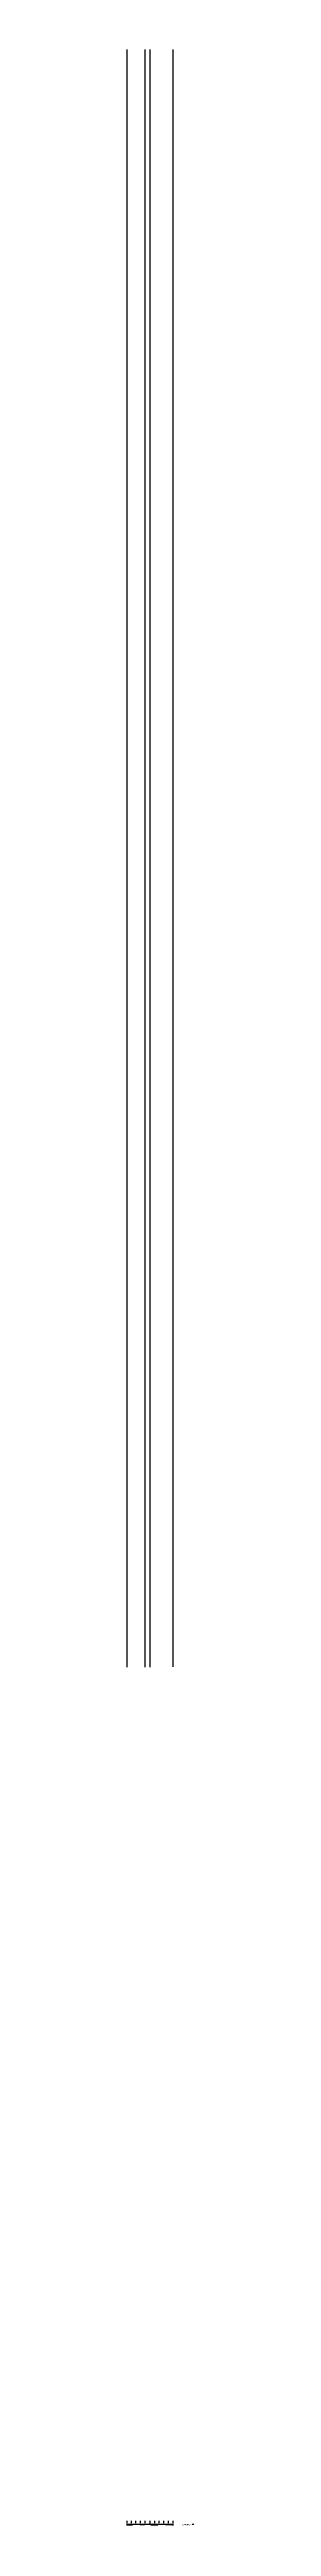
# Model space of a CAD drawing. Header units: millimetres. Extents: x 3513 to 4617, y 1446 to 11297.
# Drawn here: x 4335 to 4595, y 1595 to 11227 of the extents above; entities that cross this region are included whole.
import ezdxf

# ---------------------------------------------------------------- set-up
doc = ezdxf.new("R2010")
doc.units = ezdxf.units.MM
doc.styles.get("Standard").update_dxf_attribs({"font": 'simfang.ttf'})
doc.dimstyles.new('ISO-25', dxfattribs={"dimtxt": 2.5, "dimasz": 2.5, "dimexe": 1.25, "dimexo": 0.625, "dimtad": 1, "dimtxsty": 'Standard', "dimcen": 2.5, "dimadec": 0, "dimazin": 0, "dimtfac": 1, "dimtmove": 0, "dimatfit": 3, "dimfxl": 1, "dimarcsym": 0})
doc.dimstyles.get("Standard").update_dxf_attribs({"dimtxt": 0.18, "dimasz": 0.18, "dimexe": 0.18, "dimexo": 0.0625, "dimgap": 0.09, "dimtad": 0, "dimtih": 1, "dimtoh": 1, "dimdec": 4, "dimzin": 0, "dimdsep": 46, "dimtxsty": 'Standard', "dimcen": 0.09, "dimadec": 0, "dimazin": 0, "dimtfac": 1, "dimtdec": 4, "dimtofl": 0, "dimtmove": 0, "dimatfit": 3, "dimfxl": 1, "dimtolj": 1, "dimtzin": 0, "dimarcsym": 0})

# ---------------------------------------------------------------- blocks, each defined once
blk = doc.blocks.new('*D21')
at = {"color": 0, "lineweight": -2, "transparency": 16777216}
for p, q in [((4335.4, 1597.9), (4335.4, 1605)), ((4337.9, 1603.7), (4511.9, 1603.7)), ((4514.4, 1597.9), (4514.4, 1605))]:
    blk.add_line(p, q, dxfattribs=at)
at = {"color": 0, "transparency": 16777216}
for points in [[(4337.9, 1604.1), (4337.9, 1603.3), (4335.4, 1603.7)], [(4511.9, 1604.1), (4511.9, 1603.3), (4514.4, 1603.7)]]:
    blk.add_solid(points, dxfattribs=at)
at = {"layer": 'Defpoints', "color": 0, "transparency": 16777216}
for p in [(4335.4, 1597.3), (4514.4, 1603.7), (4514.4, 1597.3)]:
    blk.add_point(p, dxfattribs=at)
at = {"color": 0, "transparency": 16777216, "insert": (4424.9, 1606.1), "char_height": 2.5, "attachment_point": 5}
blk.add_mtext('坝轴线179', dxfattribs=at)
blk = doc.blocks.new('*D18')
at = {"color": 0, "lineweight": -2, "transparency": 16777216}
for p, q in [((4335.4, 4936.9), (4335.4, 11227.1)), ((4405.4, 4936.9), (4405.4, 11227.1)), ((4338.1, 1601.4), (4355.2, 1601.4)), ((4402.7, 1601.4), (4385.5, 1601.4))]:
    blk.add_line(p, q, dxfattribs=at)
at = {"color": 0, "transparency": 16777216}
for points in [[(4338.1, 1601.9), (4338.1, 1601), (4335.4, 1601.4)], [(4402.7, 1601.9), (4402.7, 1601), (4405.4, 1601.4)]]:
    blk.add_solid(points, dxfattribs=at)
at = {"layer": 'Defpoints', "color": 0, "transparency": 16777216}
for p in [(4335.4, 1601.4), (4335.4, 1594.7), (4405.4, 1594.7)]:
    blk.add_point(p, dxfattribs=at)
at = {"color": 0, "transparency": 16777216, "insert": (4370.4, 1601.4), "char_height": 2.674, "attachment_point": 5}
blk.add_mtext('\\A1;{\\fSimSun|b0|i0|c134|p2;左岸非溢流坝段}70', dxfattribs=at)
blk = doc.blocks.new('*D19')
at = {"color": 0, "lineweight": -2, "transparency": 16777216}
for p, q in [((4424.4, 4936.9), (4424.4, 11227.1)), ((4514.4, 4937.2), (4514.4, 11227.1)), ((4427.1, 1601.4), (4454.2, 1601.4)), ((4511.7, 1601.4), (4484.5, 1601.4))]:
    blk.add_line(p, q, dxfattribs=at)
at = {"color": 0, "transparency": 16777216}
for points in [[(4427.1, 1601.9), (4427.1, 1601), (4424.4, 1601.4)], [(4511.7, 1601.9), (4511.7, 1601), (4514.4, 1601.4)]]:
    blk.add_solid(points, dxfattribs=at)
at = {"layer": 'Defpoints', "color": 0, "transparency": 16777216}
for p in [(4424.4, 1601.4), (4424.4, 1594.7), (4514.4, 1594.9)]:
    blk.add_point(p, dxfattribs=at)
at = {"color": 0, "transparency": 16777216, "insert": (4469.4, 1601.4), "char_height": 2.674, "attachment_point": 5}
blk.add_mtext('\\A1;{\\fSimSun|b0|i0|c134|p2;右岸非溢流坝段}90', dxfattribs=at)
blk = doc.blocks.new('*D20')
at = {"color": 0, "lineweight": -2, "transparency": 16777216}
for p, q in [((4405.4, 4936.9), (4405.4, 11227.1)), ((4424.4, 4936.9), (4424.4, 11227.1)), ((4402.7, 1601.4), (4400, 1601.4)), ((4427.1, 1601.4), (4429.7, 1601.4))]:
    blk.add_line(p, q, dxfattribs=at)
at = {"color": 0, "transparency": 16777216}
for points in [[(4402.7, 1601.9), (4402.7, 1601), (4405.4, 1601.4)], [(4427.1, 1601.9), (4427.1, 1601), (4424.4, 1601.4)]]:
    blk.add_solid(points, dxfattribs=at)
at = {"layer": 'Defpoints', "color": 0, "transparency": 16777216}
for p in [(4405.4, 1601.4), (4405.4, 1594.7), (4424.4, 1594.7)]:
    blk.add_point(p, dxfattribs=at)
at = {"color": 0, "transparency": 16777216, "insert": (4414.9, 1601.4), "char_height": 2.674, "attachment_point": 5}
blk.add_mtext('\\A1;{\\fSimSun|b0|i0|c134|p2;溢流坝}19', dxfattribs=at)

msp = doc.modelspace()

# ---------------------------------------------------------------- linework, layer by layer
for p, q in [((4335.38226, 1607.28331), (4335.38226, 1617.06777)), ((4351.38881, 1607.28331), (4351.38881, 1617.06777)), ((4369.3888, 1607.28331), (4369.3888, 1617.06777)), ((4387.38225, 1607.28331), (4387.38225, 1616.81112)), ((4405.38225, 1607.28331), (4405.38225, 1617.06777)), ((4424.38225, 1607.28331), (4424.38225, 1617.06777)), ((4442.38226, 1607.28331), (4442.38226, 1617.06777)), ((4460.37571, 1607.28331), (4460.37571, 1617.06777)), ((4478.37571, 1607.28331), (4478.37571, 1617.06777)), ((4496.37571, 1607.28331), (4496.37571, 1617.06777)), ((4514.38226, 1607.28331), (4514.38226, 1617.06777)), ((4594.60022, 1602.08261), (4588.77522, 1602.08261))]:
    msp.add_line(p, q)

# ---------------------------------------------------------------- texts
at = {"char_height": 1.2770512, "attachment_point": 4, "rotation": 90}
for s, insert in [('{\\fSimSun|b0|i0|c134|p2;坝}0+000.00', (4336.71215, 1607.28331, -258483.46378)), ('{\\fSimSun|b0|i0|c134|p2;坝}0+016.00', (4352.7187, 1607.28331, -258483.46378)), ('{\\fSimSun|b0|i0|c134|p2;坝}0+034.00', (4370.7187, 1607.28331, -258483.46378)), ('{\\fSimSun|b0|i0|c134|p2;坝}0+052.00', (4388.71215, 1607.02667, -258483.46378)), ('{\\fSimSun|b0|i0|c134|p2;坝}0+070.00', (4406.71214, 1607.28331, -258483.46378)), ('{\\fSimSun|b0|i0|c134|p2;坝}0+089.00', (4425.71214, 1607.28331, -258483.46378)), ('{\\fSimSun|b0|i0|c134|p2;坝}0+107.00', (4443.71216, 1607.28331, -258483.46378)), ('{\\fSimSun|b0|i0|c134|p2;坝}0+125.00', (4461.70561, 1607.28331, -258483.46378)), ('{\\fSimSun|b0|i0|c134|p2;坝}0+143.50', (4479.7056, 1607.28331, -258483.46378)), ('{\\fSimSun|b0|i0|c134|p2;坝}0+161.00', (4497.7056, 1607.28331, -258483.46378)), ('{\\fSimSun|b0|i0|c134|p2;坝}0+179.00', (4515.71215, 1607.28331, -258483.46378))]:
    msp.add_mtext_dynamic_manual_height_columns(s, width=20.0276821, gutter_width=0.64103, heights=[9.45651], dxfattribs=dict(at, insert=insert))
at = {"insert": (4588.32179, 1603.58017), "char_height": 3.640625, "attachment_point": 3}
msp.add_mtext_dynamic_manual_height_columns('{\\fSimSun|b0|i0|c134|p2;防浪墙顶高程325}', width=42.5425001, gutter_width=15.625, heights=[0], dxfattribs=at)

# ---------------------------------------------------------------- dimensions: what is measured, and where the dimension line sits
for base, p1, p2, text, picture, middle in [((4335.38217, 1601.43909), (4405.38216, 1594.68884), (4335.38217, 1594.68884), '{\\fSimSun|b0|i0|c134|p2;左岸非溢流坝段}70', '*D18', (4370.38217, 1601.43909)), ((4405.38216, 1601.43535), (4424.38216, 1594.68884), (4405.38216, 1594.68884), '{\\fSimSun|b0|i0|c134|p2;溢流坝}19', '*D20', (4414.88216, 1601.43535)), ((4424.38216, 1601.43535), (4514.38226, 1594.93714), (4424.38216, 1594.68884), '{\\fSimSun|b0|i0|c134|p2;右岸非溢流坝段}90', '*D19', (4469.38221, 1601.43535))]:
    dim = msp.add_linear_dim(base=base, p1=p1, p2=p2, angle=180, text=text, dimstyle='Standard', override={"dimscale": 53475.905951, "dimtxt": 5e-05, "dimasz": 5e-05, "dimgap": 0})
    dim.commit()
    dim.dimension.update_dxf_attribs({"geometry": picture, "text_midpoint": middle})
dim = msp.add_linear_dim(base=(4514.38226, 1603.71238), p1=(4335.38226, 1597.28331), p2=(4514.38226, 1597.28331), angle=180, text='坝轴线<>', dimstyle='ISO-25')
dim.commit()
dim.dimension.update_dxf_attribs({"geometry": '*D21', "text_midpoint": (4424.88226, 1606.05881)})

doc.saveas('drawing.dxf')
